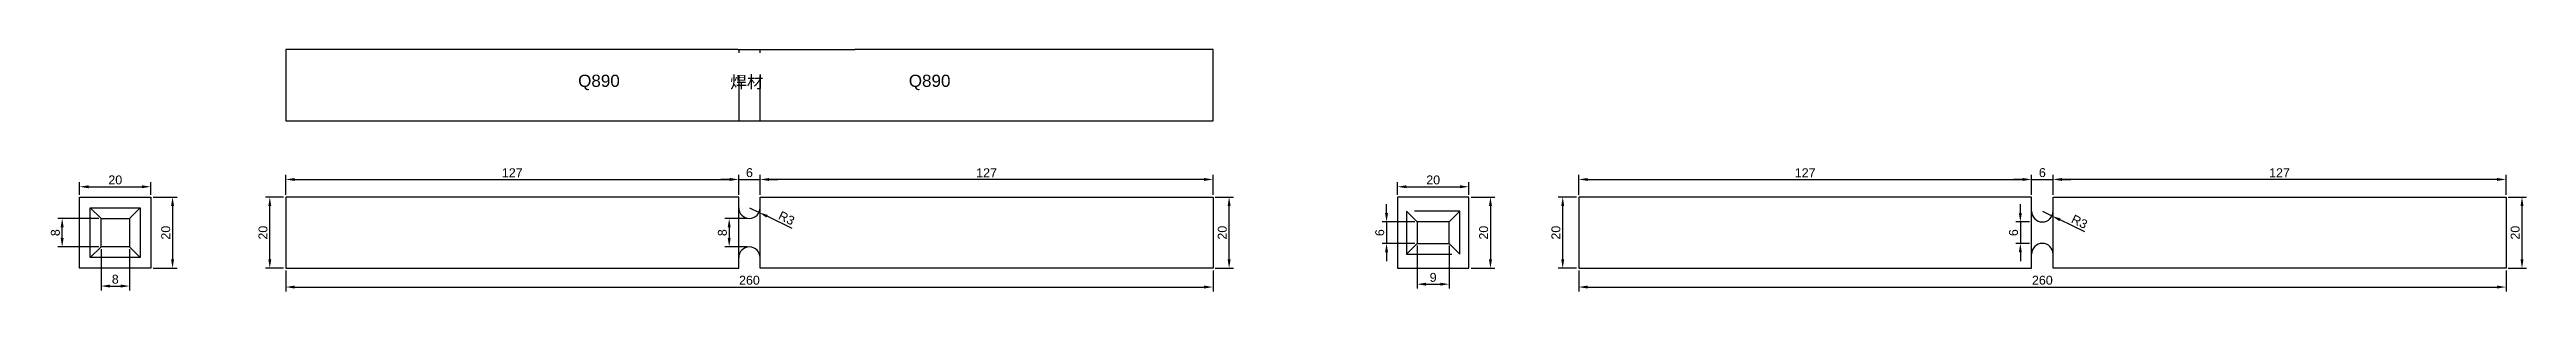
# Model space of a CAD drawing. Header units: millimetres. Extents: x 397 to 22000, y -812 to 12499.
# Drawn here: x 12562 to 13257, y 2095 to 2163 of the extents above; entities that cross this region are included whole.
import ezdxf

# ---------------------------------------------------------------- set-up
doc = ezdxf.new("R2010")
doc.units = ezdxf.units.MM
doc.linetypes.add('DASHED', pattern=[19.05, 12.7, -6.35])
doc.styles.get("Standard").update_dxf_attribs({"font": 'arial.ttf'})
doc.dimstyles.new('ISO-25', dxfattribs={"dimtxt": 2.5, "dimasz": 2.5, "dimexe": 1.25, "dimexo": 0.625, "dimtad": 1, "dimtxsty": 'Standard', "dimcen": 2.5, "dimadec": 0, "dimazin": 0, "dimtfac": 1, "dimtmove": 0, "dimatfit": 3, "dimfxl": 1, "dimarcsym": 0})

msp = doc.modelspace()

# ---------------------------------------------------------------- texts
for s, p in [('Q890', (12710.638, 2152.198)), ('焊材', (12753.287, 2151.854)), ('Q890', (12803.351, 2152.198))]:
    msp.add_text(s, height=3.4179).set_placement(p)

# ---------------------------------------------------------------- blocks, each defined once
blk = doc.blocks.new('*D364')
at = {"color": 0, "lineweight": -2, "transparency": 16777216}
for p, q in [((12628.05, 2121.28), (12622.94, 2121.28)), ((12624.19, 2103.78), (12624.19, 2118.78)), ((12628.05, 2101.28), (12622.94, 2101.28))]:
    blk.add_line(p, q, dxfattribs=at)
at = {"color": 0, "transparency": 16777216}
for points in [[(12623.77, 2118.78), (12624.6, 2118.78), (12624.19, 2121.28)], [(12623.77, 2103.78), (12624.6, 2103.78), (12624.19, 2101.28)]]:
    blk.add_solid(points, dxfattribs=at)
at = {"layer": 'Defpoints', "color": 0, "transparency": 16777216}
for p in [(12624.19, 2121.28), (12628.67, 2121.28), (12628.67, 2101.28)]:
    blk.add_point(p, dxfattribs=at)
at = {"color": 0, "transparency": 16777216, "insert": (12622.29, 2111.28), "char_height": 2.5, "attachment_point": 5, "rotation": 90}
blk.add_mtext('20', dxfattribs=at)
blk = doc.blocks.new('*D429')
at = {"color": 0, "lineweight": -2, "transparency": 16777216}
for p, q in [((12628.67, 2121.91), (12628.67, 2127.47)), ((12631.17, 2126.22), (12753.17, 2126.22)), ((12755.67, 2121.91), (12755.67, 2127.47))]:
    blk.add_line(p, q, dxfattribs=at)
at = {"color": 0, "transparency": 16777216}
for points in [[(12631.17, 2126.63), (12631.17, 2125.8), (12628.67, 2126.22)], [(12753.17, 2126.63), (12753.17, 2125.8), (12755.67, 2126.22)]]:
    blk.add_solid(points, dxfattribs=at)
at = {"layer": 'Defpoints', "color": 0, "transparency": 16777216}
for p in [(12755.67, 2126.22), (12628.67, 2121.28), (12755.67, 2121.28)]:
    blk.add_point(p, dxfattribs=at)
at = {"color": 0, "transparency": 16777216, "insert": (12692.17, 2128.1), "char_height": 2.5, "attachment_point": 5}
blk.add_mtext('127', dxfattribs=at)
blk = doc.blocks.new('*D365')
at = {"color": 0, "lineweight": -2, "transparency": 16777216}
for p, q in [((12758.05, 2115.28), (12751.74, 2115.28)), ((12752.99, 2112.78), (12752.99, 2109.78)), ((12758.05, 2107.28), (12751.74, 2107.28))]:
    blk.add_line(p, q, dxfattribs=at)
at = {"color": 0, "transparency": 16777216}
for points in [[(12752.58, 2112.78), (12753.41, 2112.78), (12752.99, 2115.28)], [(12752.58, 2109.78), (12753.41, 2109.78), (12752.99, 2107.28)]]:
    blk.add_solid(points, dxfattribs=at)
at = {"layer": 'Defpoints', "color": 0, "transparency": 16777216}
for p in [(12758.67, 2115.28), (12752.99, 2107.28), (12758.67, 2107.28)]:
    blk.add_point(p, dxfattribs=at)
at = {"color": 0, "transparency": 16777216, "insert": (12751.09, 2111.28), "char_height": 2.5, "attachment_point": 5, "rotation": 90}
blk.add_mtext('8', dxfattribs=at)
blk = doc.blocks.new('*D366')
at = {"color": 0, "lineweight": -2, "transparency": 16777216}
for p, q in [((12758.67, 2118.28), (12761.37, 2116.97)), ((12770.62, 2112.48), (12763.62, 2115.88))]:
    blk.add_line(p, q, dxfattribs=at)
at = {"color": 0, "transparency": 16777216}
blk.add_solid([(12763.8, 2116.26), (12763.44, 2115.51), (12761.37, 2116.97)], dxfattribs=at)
at = {"layer": 'Defpoints', "color": 0, "transparency": 16777216}
for p in [(12758.67, 2118.28), (12761.37, 2116.97)]:
    blk.add_point(p, dxfattribs=at)
at = {"color": 0, "transparency": 16777216, "insert": (12769.08, 2115.35), "char_height": 2.5, "attachment_point": 5, "rotation": 334.11597}
blk.add_mtext('R3', dxfattribs=at)
blk = doc.blocks.new('*D367')
at = {"color": 0, "lineweight": -2, "transparency": 16777216}
for p, q in [((12889.3, 2121.28), (12894.41, 2121.28)), ((12893.16, 2103.78), (12893.16, 2118.78)), ((12889.3, 2101.28), (12894.41, 2101.28))]:
    blk.add_line(p, q, dxfattribs=at)
at = {"color": 0, "transparency": 16777216}
for points in [[(12892.74, 2118.78), (12893.58, 2118.78), (12893.16, 2121.28)], [(12892.74, 2103.78), (12893.58, 2103.78), (12893.16, 2101.28)]]:
    blk.add_solid(points, dxfattribs=at)
at = {"layer": 'Defpoints', "color": 0, "transparency": 16777216}
for p in [(12888.67, 2121.28), (12893.16, 2121.28), (12888.67, 2101.28)]:
    blk.add_point(p, dxfattribs=at)
at = {"color": 0, "transparency": 16777216, "insert": (12891.26, 2111.28), "char_height": 2.5, "attachment_point": 5, "rotation": 90}
blk.add_mtext('20', dxfattribs=at)
blk = doc.blocks.new('*D430')
at = {"color": 0, "lineweight": -2, "transparency": 16777216}
for p, q in [((12761.67, 2121.91), (12761.67, 2127.47)), ((12886.17, 2126.22), (12764.17, 2126.22)), ((12888.67, 2121.91), (12888.67, 2127.47))]:
    blk.add_line(p, q, dxfattribs=at)
at = {"color": 0, "transparency": 16777216}
for points in [[(12764.17, 2126.63), (12764.17, 2125.8), (12761.67, 2126.22)], [(12886.17, 2126.63), (12886.17, 2125.8), (12888.67, 2126.22)]]:
    blk.add_solid(points, dxfattribs=at)
at = {"layer": 'Defpoints', "color": 0, "transparency": 16777216}
for p in [(12761.67, 2126.22), (12761.67, 2121.28), (12888.67, 2121.28)]:
    blk.add_point(p, dxfattribs=at)
at = {"color": 0, "transparency": 16777216, "insert": (12825.17, 2128.1), "char_height": 2.5, "attachment_point": 5}
blk.add_mtext('127', dxfattribs=at)
blk = doc.blocks.new('*D368')
at = {"color": 0, "lineweight": -2, "transparency": 16777216}
for p, q in [((12753.17, 2126.22), (12750.67, 2126.22)), ((12755.67, 2121.91), (12755.67, 2127.47)), ((12755.67, 2126.22), (12761.67, 2126.22)), ((12761.67, 2121.91), (12761.67, 2127.47)), ((12764.17, 2126.22), (12766.67, 2126.22))]:
    blk.add_line(p, q, dxfattribs=at)
at = {"color": 0, "transparency": 16777216}
for points in [[(12753.17, 2126.63), (12753.17, 2125.8), (12755.67, 2126.22)], [(12764.17, 2126.63), (12764.17, 2125.8), (12761.67, 2126.22)]]:
    blk.add_solid(points, dxfattribs=at)
at = {"layer": 'Defpoints', "color": 0, "transparency": 16777216}
for p in [(12761.67, 2126.22), (12755.67, 2121.28), (12761.67, 2121.28)]:
    blk.add_point(p, dxfattribs=at)
at = {"color": 0, "transparency": 16777216, "insert": (12758.67, 2128.12), "char_height": 2.5, "attachment_point": 5}
blk.add_mtext('6', dxfattribs=at)
blk = doc.blocks.new('*D369')
at = {"color": 0, "lineweight": -2, "transparency": 16777216}
for p, q in [((12628.67, 2100.66), (12628.67, 2094.77)), ((12888.67, 2100.66), (12888.67, 2094.77)), ((12631.17, 2096.02), (12886.17, 2096.02))]:
    blk.add_line(p, q, dxfattribs=at)
at = {"color": 0, "transparency": 16777216}
for points in [[(12631.17, 2096.43), (12631.17, 2095.6), (12628.67, 2096.02)], [(12886.17, 2096.43), (12886.17, 2095.6), (12888.67, 2096.02)]]:
    blk.add_solid(points, dxfattribs=at)
at = {"layer": 'Defpoints', "color": 0, "transparency": 16777216}
for p in [(12628.67, 2101.28), (12888.67, 2101.28), (12888.67, 2096.02)]:
    blk.add_point(p, dxfattribs=at)
at = {"color": 0, "transparency": 16777216, "insert": (12758.67, 2097.92), "char_height": 2.5, "attachment_point": 5}
blk.add_mtext('260', dxfattribs=at)
blk = doc.blocks.new('*D375')
at = {"color": 0, "lineweight": -2, "transparency": 16777216}
for p, q in [((12990.56, 2121.28), (12985.45, 2121.28)), ((12986.7, 2103.78), (12986.7, 2118.78)), ((12990.56, 2101.28), (12985.45, 2101.28))]:
    blk.add_line(p, q, dxfattribs=at)
at = {"color": 0, "transparency": 16777216}
for points in [[(12986.29, 2118.78), (12987.12, 2118.78), (12986.7, 2121.28)], [(12986.29, 2103.78), (12987.12, 2103.78), (12986.7, 2101.28)]]:
    blk.add_solid(points, dxfattribs=at)
at = {"layer": 'Defpoints', "color": 0, "transparency": 16777216}
for p in [(12986.7, 2121.28), (12991.19, 2121.28), (12991.19, 2101.28)]:
    blk.add_point(p, dxfattribs=at)
at = {"color": 0, "transparency": 16777216, "insert": (12984.8, 2111.28), "char_height": 2.5, "attachment_point": 5, "rotation": 90}
blk.add_mtext('20', dxfattribs=at)
blk = doc.blocks.new('*D376')
at = {"color": 0, "lineweight": -2, "transparency": 16777216}
for p, q in [((13115.02, 2116.78), (13115.02, 2119.28)), ((13117.56, 2114.28), (13113.77, 2114.28)), ((13115.02, 2114.28), (13115.02, 2108.28)), ((13117.56, 2108.28), (13113.77, 2108.28)), ((13115.02, 2105.78), (13115.02, 2103.28))]:
    blk.add_line(p, q, dxfattribs=at)
at = {"color": 0, "transparency": 16777216}
for points in [[(13114.6, 2116.78), (13115.43, 2116.78), (13115.02, 2114.28)], [(13114.6, 2105.78), (13115.43, 2105.78), (13115.02, 2108.28)]]:
    blk.add_solid(points, dxfattribs=at)
at = {"layer": 'Defpoints', "color": 0, "transparency": 16777216}
for p in [(13118.19, 2114.28), (13115.02, 2108.28), (13118.19, 2108.28)]:
    blk.add_point(p, dxfattribs=at)
at = {"color": 0, "transparency": 16777216, "insert": (13113.11, 2111.28), "char_height": 2.5, "attachment_point": 5, "rotation": 90}
blk.add_mtext('6', dxfattribs=at)
blk = doc.blocks.new('*D377')
at = {"color": 0, "lineweight": -2, "transparency": 16777216}
for p, q in [((13121.19, 2117.28), (13123.89, 2115.97)), ((13133.14, 2111.48), (13126.14, 2114.88))]:
    blk.add_line(p, q, dxfattribs=at)
at = {"color": 0, "transparency": 16777216}
blk.add_solid([(13126.32, 2115.26), (13125.96, 2114.51), (13123.89, 2115.97)], dxfattribs=at)
at = {"layer": 'Defpoints', "color": 0, "transparency": 16777216}
for p in [(13121.19, 2117.28), (13123.89, 2115.97)]:
    blk.add_point(p, dxfattribs=at)
at = {"color": 0, "transparency": 16777216, "insert": (13131.59, 2114.35), "char_height": 2.5, "attachment_point": 5, "rotation": 334.11597}
blk.add_mtext('R3', dxfattribs=at)
blk = doc.blocks.new('*D378')
at = {"color": 0, "lineweight": -2, "transparency": 16777216}
for p, q in [((13251.81, 2121.28), (13256.93, 2121.28)), ((13255.68, 2103.78), (13255.68, 2118.78)), ((13251.81, 2101.28), (13256.93, 2101.28))]:
    blk.add_line(p, q, dxfattribs=at)
at = {"color": 0, "transparency": 16777216}
for points in [[(13255.26, 2118.78), (13256.09, 2118.78), (13255.68, 2121.28)], [(13255.26, 2103.78), (13256.09, 2103.78), (13255.68, 2101.28)]]:
    blk.add_solid(points, dxfattribs=at)
at = {"layer": 'Defpoints', "color": 0, "transparency": 16777216}
for p in [(13251.19, 2121.28), (13255.68, 2121.28), (13251.19, 2101.28)]:
    blk.add_point(p, dxfattribs=at)
at = {"color": 0, "transparency": 16777216, "insert": (13253.77, 2111.28), "char_height": 2.5, "attachment_point": 5, "rotation": 90}
blk.add_mtext('20', dxfattribs=at)
blk = doc.blocks.new('*D379')
at = {"color": 0, "lineweight": -2, "transparency": 16777216}
for p, q in [((13115.69, 2126.22), (13113.19, 2126.22)), ((13118.19, 2121.91), (13118.19, 2127.47)), ((13118.19, 2126.22), (13124.19, 2126.22)), ((13124.19, 2121.91), (13124.19, 2127.47)), ((13126.69, 2126.22), (13129.19, 2126.22))]:
    blk.add_line(p, q, dxfattribs=at)
at = {"color": 0, "transparency": 16777216}
for points in [[(13115.69, 2126.63), (13115.69, 2125.8), (13118.19, 2126.22)], [(13126.69, 2126.63), (13126.69, 2125.8), (13124.19, 2126.22)]]:
    blk.add_solid(points, dxfattribs=at)
at = {"layer": 'Defpoints', "color": 0, "transparency": 16777216}
for p in [(13124.19, 2126.22), (13118.19, 2121.28), (13124.19, 2121.28)]:
    blk.add_point(p, dxfattribs=at)
at = {"color": 0, "transparency": 16777216, "insert": (13121.19, 2128.12), "char_height": 2.5, "attachment_point": 5}
blk.add_mtext('6', dxfattribs=at)
blk = doc.blocks.new('*D434')
at = {"color": 0, "lineweight": -2, "transparency": 16777216}
for p, q in [((12937.31, 2116.78), (12937.31, 2119.28)), ((12945.25, 2114.28), (12936.06, 2114.28)), ((12937.31, 2114.28), (12937.31, 2108.28)), ((12945.25, 2108.28), (12936.06, 2108.28)), ((12937.31, 2105.78), (12937.31, 2103.28))]:
    blk.add_line(p, q, dxfattribs=at)
at = {"color": 0, "transparency": 16777216}
for points in [[(12936.9, 2116.78), (12937.73, 2116.78), (12937.31, 2114.28)], [(12936.9, 2105.78), (12937.73, 2105.78), (12937.31, 2108.28)]]:
    blk.add_solid(points, dxfattribs=at)
at = {"layer": 'Defpoints', "color": 0, "transparency": 16777216}
for p in [(12945.88, 2114.28), (12937.31, 2108.28), (12945.88, 2108.28)]:
    blk.add_point(p, dxfattribs=at)
at = {"color": 0, "transparency": 16777216, "insert": (12935.41, 2111.28), "char_height": 2.5, "attachment_point": 5, "rotation": 90}
blk.add_mtext('6', dxfattribs=at)
blk = doc.blocks.new('*D435')
at = {"color": 0, "lineweight": -2, "transparency": 16777216}
for p, q in [((12945.88, 2107.66), (12945.88, 2095.57)), ((12954.88, 2107.66), (12954.88, 2095.57)), ((12948.38, 2096.82), (12952.38, 2096.82))]:
    blk.add_line(p, q, dxfattribs=at)
at = {"color": 0, "transparency": 16777216}
for points in [[(12948.38, 2097.24), (12948.38, 2096.41), (12945.88, 2096.82)], [(12952.38, 2097.24), (12952.38, 2096.41), (12954.88, 2096.82)]]:
    blk.add_solid(points, dxfattribs=at)
at = {"layer": 'Defpoints', "color": 0, "transparency": 16777216}
for p in [(12945.88, 2108.28), (12954.88, 2108.28), (12954.88, 2096.82)]:
    blk.add_point(p, dxfattribs=at)
at = {"color": 0, "transparency": 16777216, "insert": (12950.38, 2098.72), "char_height": 2.5, "attachment_point": 5}
blk.add_mtext('9', dxfattribs=at)
blk = doc.blocks.new('*D410')
at = {"color": 0, "lineweight": -2, "transparency": 16777216}
for p, q in [((12991.19, 2121.91), (12991.19, 2127.47)), ((12993.69, 2126.22), (13115.69, 2126.22)), ((13118.19, 2121.91), (13118.19, 2127.47))]:
    blk.add_line(p, q, dxfattribs=at)
at = {"color": 0, "transparency": 16777216}
for points in [[(12993.69, 2126.63), (12993.69, 2125.8), (12991.19, 2126.22)], [(13115.69, 2126.63), (13115.69, 2125.8), (13118.19, 2126.22)]]:
    blk.add_solid(points, dxfattribs=at)
at = {"layer": 'Defpoints', "color": 0, "transparency": 16777216}
for p in [(13118.19, 2126.22), (12991.19, 2121.28), (13118.19, 2121.28)]:
    blk.add_point(p, dxfattribs=at)
at = {"color": 0, "transparency": 16777216, "insert": (13054.69, 2128.1), "char_height": 2.5, "attachment_point": 5}
blk.add_mtext('127', dxfattribs=at)
blk = doc.blocks.new('*D411')
at = {"color": 0, "lineweight": -2, "transparency": 16777216}
for p, q in [((13124.19, 2121.91), (13124.19, 2127.47)), ((13248.69, 2126.22), (13126.69, 2126.22)), ((13251.19, 2121.91), (13251.19, 2127.47))]:
    blk.add_line(p, q, dxfattribs=at)
at = {"color": 0, "transparency": 16777216}
for points in [[(13126.69, 2126.63), (13126.69, 2125.8), (13124.19, 2126.22)], [(13248.69, 2126.63), (13248.69, 2125.8), (13251.19, 2126.22)]]:
    blk.add_solid(points, dxfattribs=at)
at = {"layer": 'Defpoints', "color": 0, "transparency": 16777216}
for p in [(13124.19, 2126.22), (13124.19, 2121.28), (13251.19, 2121.28)]:
    blk.add_point(p, dxfattribs=at)
at = {"color": 0, "transparency": 16777216, "insert": (13187.69, 2128.1), "char_height": 2.5, "attachment_point": 5}
blk.add_mtext('127', dxfattribs=at)
blk = doc.blocks.new('*D412')
at = {"color": 0, "lineweight": -2, "transparency": 16777216}
for p, q in [((12991.19, 2100.66), (12991.19, 2094.77)), ((13251.19, 2100.66), (13251.19, 2094.77)), ((12993.69, 2096.02), (13248.69, 2096.02))]:
    blk.add_line(p, q, dxfattribs=at)
at = {"color": 0, "transparency": 16777216}
for points in [[(12993.69, 2096.43), (12993.69, 2095.6), (12991.19, 2096.02)], [(13248.69, 2096.43), (13248.69, 2095.6), (13251.19, 2096.02)]]:
    blk.add_solid(points, dxfattribs=at)
at = {"layer": 'Defpoints', "color": 0, "transparency": 16777216}
for p in [(12991.19, 2101.28), (13251.19, 2101.28), (13251.19, 2096.02)]:
    blk.add_point(p, dxfattribs=at)
at = {"color": 0, "transparency": 16777216, "insert": (13121.19, 2097.92), "char_height": 2.5, "attachment_point": 5}
blk.add_mtext('260', dxfattribs=at)
blk = doc.blocks.new('*D439')
at = {"color": 0, "lineweight": -2, "transparency": 16777216}
for p, q in [((12570.86, 2121.91), (12570.86, 2125.42)), ((12590.86, 2121.91), (12590.86, 2125.42)), ((12573.36, 2124.17), (12588.36, 2124.17))]:
    blk.add_line(p, q, dxfattribs=at)
at = {"color": 0, "transparency": 16777216}
for points in [[(12573.36, 2124.58), (12573.36, 2123.75), (12570.86, 2124.17)], [(12588.36, 2124.58), (12588.36, 2123.75), (12590.86, 2124.17)]]:
    blk.add_solid(points, dxfattribs=at)
at = {"layer": 'Defpoints', "color": 0, "transparency": 16777216}
for p in [(12570.86, 2121.28), (12590.86, 2124.17), (12590.86, 2121.28)]:
    blk.add_point(p, dxfattribs=at)
at = {"color": 0, "transparency": 16777216, "insert": (12580.86, 2126.07), "char_height": 2.5, "attachment_point": 5}
blk.add_mtext('20', dxfattribs=at)
blk = doc.blocks.new('*D440')
at = {"color": 0, "lineweight": -2, "transparency": 16777216}
for p, q in [((12591.49, 2121.28), (12598.17, 2121.28)), ((12596.92, 2118.78), (12596.92, 2103.78)), ((12591.49, 2101.28), (12598.17, 2101.28))]:
    blk.add_line(p, q, dxfattribs=at)
at = {"color": 0, "transparency": 16777216}
for points in [[(12596.5, 2118.78), (12597.34, 2118.78), (12596.92, 2121.28)], [(12596.5, 2103.78), (12597.34, 2103.78), (12596.92, 2101.28)]]:
    blk.add_solid(points, dxfattribs=at)
at = {"layer": 'Defpoints', "color": 0, "transparency": 16777216}
for p in [(12590.86, 2121.28), (12590.86, 2101.28), (12596.92, 2101.28)]:
    blk.add_point(p, dxfattribs=at)
at = {"color": 0, "transparency": 16777216, "insert": (12595.02, 2111.28), "char_height": 2.5, "attachment_point": 5, "rotation": 90}
blk.add_mtext('20', dxfattribs=at)
blk = doc.blocks.new('*D424')
at = {"color": 0, "lineweight": -2, "transparency": 16777216}
for p, q in [((12940.38, 2121.91), (12940.38, 2125.42)), ((12960.38, 2121.91), (12960.38, 2125.42)), ((12942.88, 2124.17), (12957.88, 2124.17))]:
    blk.add_line(p, q, dxfattribs=at)
at = {"color": 0, "transparency": 16777216}
for points in [[(12942.88, 2124.58), (12942.88, 2123.75), (12940.38, 2124.17)], [(12957.88, 2124.58), (12957.88, 2123.75), (12960.38, 2124.17)]]:
    blk.add_solid(points, dxfattribs=at)
at = {"layer": 'Defpoints', "color": 0, "transparency": 16777216}
for p in [(12940.38, 2121.28), (12960.38, 2124.17), (12960.38, 2121.28)]:
    blk.add_point(p, dxfattribs=at)
at = {"color": 0, "transparency": 16777216, "insert": (12950.38, 2126.07), "char_height": 2.5, "attachment_point": 5}
blk.add_mtext('20', dxfattribs=at)
blk = doc.blocks.new('*D425')
at = {"color": 0, "lineweight": -2, "transparency": 16777216}
for p, q in [((12961, 2121.28), (12967.69, 2121.28)), ((12966.44, 2118.78), (12966.44, 2103.78)), ((12961, 2101.28), (12967.69, 2101.28))]:
    blk.add_line(p, q, dxfattribs=at)
at = {"color": 0, "transparency": 16777216}
for points in [[(12966.02, 2118.78), (12966.85, 2118.78), (12966.44, 2121.28)], [(12966.02, 2103.78), (12966.85, 2103.78), (12966.44, 2101.28)]]:
    blk.add_solid(points, dxfattribs=at)
at = {"layer": 'Defpoints', "color": 0, "transparency": 16777216}
for p in [(12960.38, 2121.28), (12960.38, 2101.28), (12966.44, 2101.28)]:
    blk.add_point(p, dxfattribs=at)
at = {"color": 0, "transparency": 16777216, "insert": (12964.54, 2111.28), "char_height": 2.5, "attachment_point": 5, "rotation": 90}
blk.add_mtext('20', dxfattribs=at)
blk = doc.blocks.new('*D442')
at = {"color": 0, "lineweight": -2, "transparency": 16777216}
for p, q in [((12576.86, 2106.66), (12576.86, 2095.05)), ((12584.86, 2106.66), (12584.86, 2095.05)), ((12579.36, 2096.3), (12582.36, 2096.3))]:
    blk.add_line(p, q, dxfattribs=at)
at = {"color": 0, "transparency": 16777216}
for points in [[(12579.36, 2096.72), (12579.36, 2095.88), (12576.86, 2096.3)], [(12582.36, 2096.72), (12582.36, 2095.88), (12584.86, 2096.3)]]:
    blk.add_solid(points, dxfattribs=at)
at = {"layer": 'Defpoints', "color": 0, "transparency": 16777216}
for p in [(12576.86, 2107.28), (12584.86, 2107.28), (12584.86, 2096.3)]:
    blk.add_point(p, dxfattribs=at)
at = {"color": 0, "transparency": 16777216, "insert": (12580.86, 2098.2), "char_height": 2.5, "attachment_point": 5}
blk.add_mtext('8', dxfattribs=at)
blk = doc.blocks.new('*D443')
at = {"color": 0, "lineweight": -2, "transparency": 16777216}
for p, q in [((12576.24, 2115.28), (12564.72, 2115.28)), ((12565.97, 2109.78), (12565.97, 2112.78)), ((12576.24, 2107.28), (12564.72, 2107.28))]:
    blk.add_line(p, q, dxfattribs=at)
at = {"color": 0, "transparency": 16777216}
for points in [[(12565.55, 2112.78), (12566.39, 2112.78), (12565.97, 2115.28)], [(12565.55, 2109.78), (12566.39, 2109.78), (12565.97, 2107.28)]]:
    blk.add_solid(points, dxfattribs=at)
at = {"layer": 'Defpoints', "color": 0, "transparency": 16777216}
for p in [(12565.97, 2115.28), (12576.86, 2115.28), (12576.86, 2107.28)]:
    blk.add_point(p, dxfattribs=at)
at = {"color": 0, "transparency": 16777216, "insert": (12564.07, 2111.28), "char_height": 2.5, "attachment_point": 5, "rotation": 90}
blk.add_mtext('8', dxfattribs=at)

# ---------------------------------------------------------------- dimensions: what is measured, and where the dimension line sits
for p1, p2, distance, picture, middle in [((12570.861, 2121.282), (12590.861, 2121.282), 2.884, '*D439', (12580.861, 2126.067)), ((12628.674, 2121.282), (12755.674, 2121.282), 4.935, '*D429', (12692.174, 2128.097)), ((12755.674, 2121.282), (12761.674, 2121.282), 4.935, '*D368', (12758.674, 2128.118)), ((12888.674, 2121.282), (12761.674, 2121.282), -4.935, '*D430', (12825.174, 2128.097)), ((12940.38, 2121.282), (12960.38, 2121.282), 2.884, '*D424', (12950.38, 2126.067)), ((12991.189, 2121.282), (13118.189, 2121.282), 4.935, '*D410', (13054.689, 2128.097)), ((13118.189, 2121.282), (13124.189, 2121.282), 4.935, '*D379', (13121.189, 2128.118)), ((13251.189, 2121.282), (13124.189, 2121.282), -4.935, '*D411', (13187.689, 2128.097)), ((12590.861, 2121.282), (12590.861, 2101.282), 6.057, '*D440', (12595.017, 2111.282)), ((12628.674, 2101.282), (12628.674, 2121.282), 4.487, '*D364', (12622.286, 2111.282)), ((12888.674, 2101.282), (12888.674, 2121.282), -4.487, '*D367', (12891.259, 2111.282)), ((12945.88, 2114.282), (12945.88, 2108.282), -8.566, '*D434', (12935.412, 2111.282)), ((12960.38, 2121.282), (12960.38, 2101.282), 6.057, '*D425', (12964.536, 2111.282)), ((12991.189, 2101.282), (12991.189, 2121.282), 4.487, '*D375', (12984.801, 2111.282)), ((13118.189, 2114.282), (13118.189, 2108.282), -3.173, '*D376', (13113.115, 2111.282)), ((13251.189, 2101.282), (13251.189, 2121.282), -4.487, '*D378', (13253.774, 2111.282)), ((12576.861, 2107.282), (12576.861, 2115.282), 10.891, '*D443', (12564.068, 2111.282)), ((12758.674, 2115.282), (12758.674, 2107.282), -5.68, '*D365', (12751.092, 2111.282)), ((12576.861, 2107.282), (12584.861, 2107.282), -10.984, '*D442', (12580.861, 2098.2)), ((12945.88, 2108.282), (12954.88, 2108.282), -11.459, '*D435', (12950.38, 2098.724)), ((12628.674, 2101.282), (12888.674, 2101.282), -5.266, '*D369', (12758.674, 2097.918)), ((12991.189, 2101.282), (13251.189, 2101.282), -5.266, '*D412', (13121.189, 2097.918))]:
    dim = msp.add_aligned_dim(p1=p1, p2=p2, distance=distance, dimstyle='ISO-25')
    dim.commit()
    dim.dimension.update_dxf_attribs({"geometry": picture, "text_midpoint": middle})
for center, mpoint, picture, middle in [((12758.674, 2118.282), (12761.373, 2116.973), '*D366', (12769.078, 2115.348)), ((13121.189, 2117.282), (13123.888, 2115.973), '*D377', (13131.593, 2114.348))]:
    dim = msp.add_radius_dim(center=center, mpoint=mpoint, dimstyle='ISO-25')
    dim.commit()
    dim.dimension.update_dxf_attribs({"geometry": picture, "text_midpoint": middle})

# ---------------------------------------------------------------- linework, layer by layer
for p, q in [((12628.674, 2162.695), (12628.674, 2142.695)), ((12755.439, 2162.695), (12628.674, 2162.695)), ((12755.439, 2162.695), (12788.209, 2162.695)), ((12888.674, 2162.695), (12788.209, 2162.695)), ((12888.674, 2142.695), (12888.674, 2162.695)), ((12628.674, 2142.695), (12763.674, 2142.695)), ((12763.674, 2142.695), (12779.973, 2142.695)), ((12779.973, 2142.695), (12888.674, 2142.695)), ((12570.861, 2101.282), (12570.861, 2121.282)), ((12570.861, 2121.282), (12590.861, 2121.282)), ((12573.861, 2104.282), (12573.861, 2118.282)), ((12573.861, 2118.282), (12587.861, 2118.282)), ((12573.861, 2118.282), (12576.861, 2115.282)), ((12587.861, 2118.282), (12584.861, 2115.282)), ((12587.861, 2118.282), (12587.861, 2104.282)), ((12590.861, 2121.282), (12590.861, 2101.282)), ((12628.674, 2121.282), (12628.674, 2101.282)), ((12755.674, 2121.282), (12628.674, 2121.282)), ((12755.674, 2101.282), (12755.674, 2121.282)), ((12761.674, 2101.282), (12761.674, 2121.282)), ((12761.674, 2121.282), (12888.674, 2121.282)), ((12888.674, 2121.282), (12888.674, 2101.282)), ((12960.38, 2121.282), (12940.38, 2121.282)), ((12940.38, 2121.282), (12940.38, 2101.282)), ((12960.38, 2101.282), (12960.38, 2121.282)), ((12991.189, 2121.282), (12991.189, 2101.282)), ((13118.189, 2121.282), (12991.189, 2121.282)), ((13118.189, 2101.282), (13118.189, 2121.282)), ((13124.189, 2101.282), (13124.189, 2121.282)), ((13124.189, 2121.282), (13251.189, 2121.282)), ((13251.189, 2121.282), (13251.189, 2101.282)), ((12576.861, 2107.282), (12576.861, 2115.282)), ((12576.861, 2115.282), (12584.861, 2115.282)), ((12584.861, 2115.282), (12584.861, 2107.282)), ((12576.861, 2107.282), (12573.861, 2104.282)), ((12584.861, 2107.282), (12576.861, 2107.282)), ((12584.861, 2107.282), (12587.861, 2104.282)), ((12590.861, 2101.282), (12570.861, 2101.282)), ((12587.861, 2104.282), (12573.861, 2104.282)), ((12628.674, 2101.282), (12755.674, 2101.282)), ((12888.674, 2101.282), (12761.674, 2101.282)), ((12940.38, 2101.282), (12960.38, 2101.282)), ((12991.189, 2101.282), (13118.189, 2101.282)), ((13251.189, 2101.282), (13124.189, 2101.282))]:
    msp.add_line(p, q)
at = {"linetype": 'DASHED'}
for p, q in [((12755.829, 2142.695), (12755.829, 2162.695)), ((12761.674, 2142.695), (12761.674, 2162.695)), ((12957.88, 2117.282), (12942.88, 2117.282)), ((12942.88, 2117.282), (12942.88, 2105.282)), ((12942.88, 2117.282), (12945.88, 2114.282)), ((12954.88, 2114.282), (12945.88, 2114.282)), ((12945.88, 2114.282), (12945.88, 2108.282)), ((12957.88, 2117.282), (12954.88, 2114.282)), ((12954.88, 2108.282), (12954.88, 2114.282)), ((12957.88, 2105.282), (12957.88, 2117.282)), ((12945.88, 2108.282), (12942.88, 2105.282)), ((12942.88, 2105.282), (12957.88, 2105.282)), ((12945.88, 2108.282), (12954.88, 2108.282)), ((12954.88, 2108.282), (12957.88, 2105.282))]:
    msp.add_line(p, q, dxfattribs=at)
for centre, start, end in [((12758.674, 2118.282), 180, 0), ((13121.189, 2117.282), 180, 0), ((12758.674, 2104.282), 0, 180), ((13121.189, 2105.282), 0, 180)]:
    msp.add_arc(centre, 3, start, end)

msp.set_redraw_order([(e.dxf.handle, doc.entitydb.next_handle()) for e in msp.query("TEXT MTEXT ATTDEF DIMENSION ARC_DIMENSION")])  # texts and dimensions are drawn at this point

doc.saveas('drawing.dxf')
